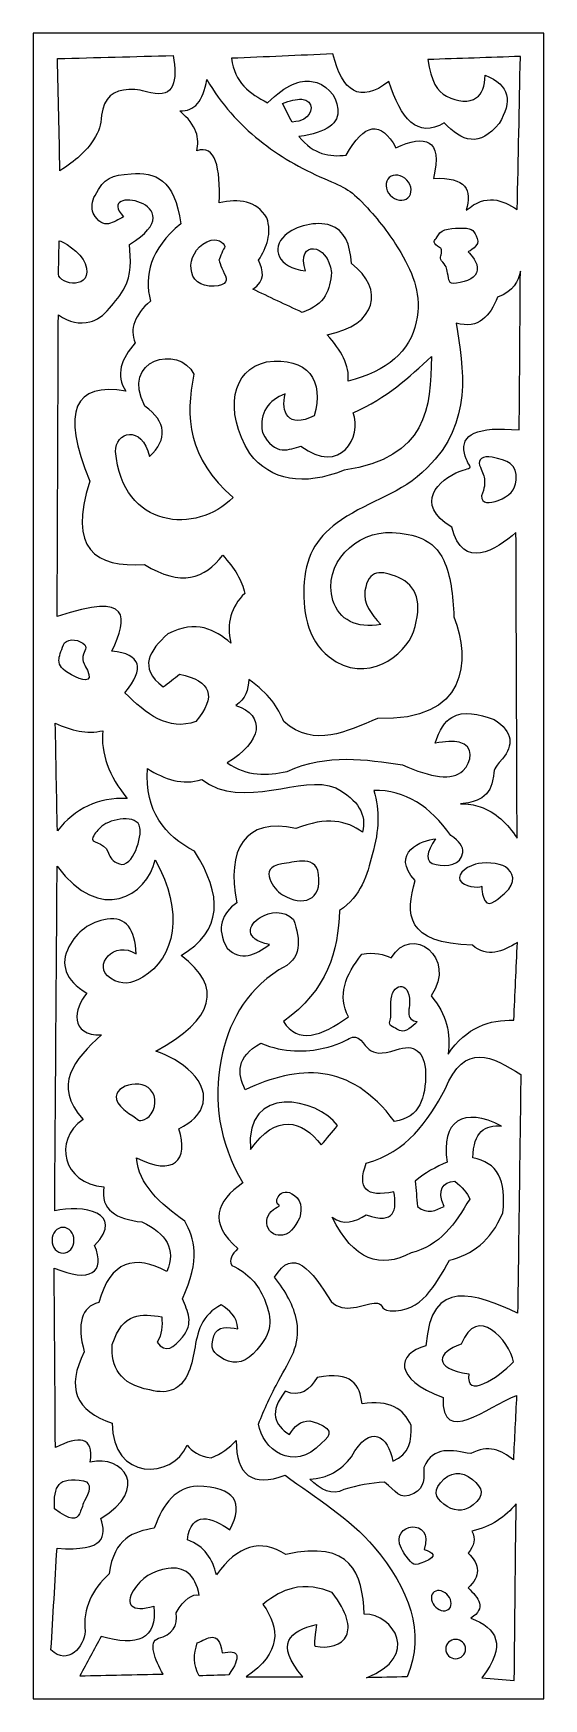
# Model space of a CAD drawing. Header units: centimetres. Extents: x -1.31 to 1.31, y -4.26 to 4.26.
import ezdxf

# ---------------------------------------------------------------- set-up
doc = ezdxf.new("R2010")
doc.units = ezdxf.units.CM
doc.header["$MEASUREMENT"] = 0
doc.layers.add('Layer 1', color=7, linetype='Continuous')

msp = doc.modelspace()

# ---------------------------------------------------------------- linework, layer by layer
at = {"layer": 'Layer 1', "color": 114}
for points, knots in [([(1.30573, -4.26053), (1.30573, -4.26053), (-1.30573, -4.26053), (-1.30573, -4.26053), (-1.30573, -4.26053), (-1.30573, -4.26053), (-1.30573, 4.26053), (-1.30573, 4.26053), (-1.30573, 4.26053), (-1.30573, 4.26053), (1.30573, 4.26053), (1.30573, 4.26053), (1.30573, 4.26053), (1.30573, 4.26053), (1.30573, -4.26053), (1.30573, -4.26053)], [0, 0, 0, 0, 0.2, 0.2, 0.2, 0.2, 0.4, 0.4, 0.4, 0.4, 0.6, 0.6, 0.6, 0.6, 1, 1, 1, 1]), ([(-0.59039, 4.14686), (-0.7876, 4.14159), (-0.98483, 4.13631), (-1.18208, 4.13101), (-1.18208, 4.13101), (-1.1778, 3.9398), (-1.17353, 3.74857), (-1.16928, 3.55733), (-1.16928, 3.55733), (-1.0907, 3.60829), (-1.03412, 3.65765), (-0.99699, 3.71576), (-0.99699, 3.71576), (-0.96785, 3.76136), (-0.96195, 3.79068), (-0.95636, 3.84089), (-0.95636, 3.84089), (-0.94611, 3.93282), (-0.89403, 3.96949), (-0.81715, 3.97335), (-0.81715, 3.97335), (-0.77279, 3.97555), (-0.74562, 3.96589), (-0.70482, 3.95618), (-0.70482, 3.95618), (-0.58049, 3.92659), (-0.56856, 4.0185), (-0.59039, 4.14686)], [0, 0, 0, 0, 0.125, 0.125, 0.125, 0.125, 0.25, 0.25, 0.25, 0.25, 0.375, 0.375, 0.375, 0.375, 0.5, 0.5, 0.5, 0.5, 0.625, 0.625, 0.625, 0.625, 0.75, 0.75, 0.75, 0.75, 1, 1, 1, 1]), ([(1.1704, 3.35833), (1.09319, 3.40866), (1.01277, 3.44185), (0.90967, 3.35513), (0.90967, 3.35513), (0.94031, 3.45804), (0.9092, 3.52627), (0.74229, 3.51827), (0.74229, 3.51827), (0.78903, 3.72409), (0.69996, 3.74222), (0.54914, 3.67503), (0.54914, 3.67503), (0.47298, 3.81578), (0.38824, 3.80296), (0.29485, 3.63665), (0.29485, 3.63665), (0.21102, 3.62856), (0.1287, 3.63809), (0.05344, 3.73262), (0.05344, 3.73262), (0.20017, 3.75272), (0.26001, 3.80163), (0.25267, 3.87277), (0.25267, 3.87277), (0.24506, 3.94664), (0.19268, 4.0029), (0.11774, 4.01464), (0.11774, 4.01464), (0.06092, 4.02354), (-0.00929, 3.99924), (-0.10751, 3.90538), (-0.10751, 3.90538), (-0.19776, 3.95214), (-0.27829, 4.00858), (-0.291, 4.13251), (-0.291, 4.13251), (-0.11823, 4.13997), (0.05452, 4.14744), (0.22726, 4.15491), (0.22726, 4.15491), (0.27447, 3.96402), (0.36355, 3.89789), (0.51374, 4.01414), (0.51374, 4.01414), (0.57439, 3.82427), (0.65917, 3.71977), (0.797, 3.80301), (0.797, 3.80301), (0.88663, 3.70486), (0.97892, 3.67604), (1.07706, 3.79981), (1.07706, 3.79981), (1.146, 3.9099), (1.13475, 3.99575), (1.00623, 4.04614), (1.00623, 4.04614), (1.00529, 3.98777), (0.9885, 3.95109), (0.96237, 3.93138), (0.96237, 3.93138), (0.92419, 3.90261), (0.86605, 3.91005), (0.80831, 3.93893), (0.80831, 3.93893), (0.7631, 3.96153), (0.72781, 4.01466), (0.71332, 4.12611), (0.71332, 4.12611), (0.87106, 4.13144), (1.02878, 4.13677), (1.1865, 4.14211), (1.1865, 4.14211), (1.18112, 3.88084), (1.17576, 3.61957), (1.1704, 3.35833)], [0, 0, 0, 0, 0.05, 0.05, 0.05, 0.05, 0.1, 0.1, 0.1, 0.1, 0.15, 0.15, 0.15, 0.15, 0.2, 0.2, 0.2, 0.2, 0.25, 0.25, 0.25, 0.25, 0.3, 0.3, 0.3, 0.3, 0.35, 0.35, 0.35, 0.35, 0.4, 0.4, 0.4, 0.4, 0.45, 0.45, 0.45, 0.45, 0.5, 0.5, 0.5, 0.5, 0.55, 0.55, 0.55, 0.55, 0.6, 0.6, 0.6, 0.6, 0.65, 0.65, 0.65, 0.65, 0.7, 0.7, 0.7, 0.7, 0.75, 0.75, 0.75, 0.75, 0.8, 0.8, 0.8, 0.8, 0.85, 0.85, 0.85, 0.85, 0.9, 0.9, 0.9, 0.9, 1, 1, 1, 1]), ([(-0.41836, 4.02431), (-0.43547, 3.91405), (-0.48111, 3.86033), (-0.55532, 3.86314), (-0.55532, 3.86314), (-0.46897, 3.78894), (-0.45327, 3.7225), (-0.46972, 3.65955), (-0.46972, 3.65955), (-0.37339, 3.69142), (-0.34774, 3.57548), (-0.35417, 3.39235), (-0.35417, 3.39235), (-0.25289, 3.41642), (-0.16588, 3.40514), (-0.11022, 3.31601), (-0.11022, 3.31601), (-0.08599, 3.23758), (-0.10881, 3.16689), (-0.15301, 3.0997), (-0.15301, 3.0997), (-0.12865, 3.04597), (-0.11573, 2.99365), (-0.18297, 2.95125), (-0.18297, 2.95125), (-0.09881, 2.91167), (-0.01464, 2.87209), (0.06954, 2.8325), (0.06954, 2.8325), (0.19106, 2.872), (0.21235, 2.95121), (0.21933, 3.03608), (0.21933, 3.03608), (0.20388, 3.18996), (0.0365, 3.20586), (0.08666, 3.04456), (0.08666, 3.04456), (-0.05716, 3.06265), (-0.0897, 3.15968), (-0.01866, 3.22593), (-0.01866, 3.22593), (0.03542, 3.27633), (0.14355, 3.30089), (0.21411, 3.27796), (0.21411, 3.27796), (0.28668, 3.25433), (0.31616, 3.18189), (0.32205, 3.08273), (0.32205, 3.08273), (0.49293, 2.95197), (0.45355, 2.76825), (0.19793, 2.71798), (0.19793, 2.71798), (0.26854, 2.63882), (0.31417, 2.55966), (0.30493, 2.48047), (0.30493, 2.48047), (0.50576, 2.53181), (0.62202, 2.63282), (0.65366, 2.78353), (0.65366, 2.78353), (0.6824, 2.92037), (0.64242, 3.02149), (0.57422, 3.13859), (0.57422, 3.13859), (0.52921, 3.2159), (0.47223, 3.29203), (0.40428, 3.36706), (0.40428, 3.36706), (0.32212, 3.45781), (0.29108, 3.46987), (0.1825, 3.51697), (0.1825, 3.51697), (0.06266, 3.56897), (-0.04905, 3.63276), (-0.14903, 3.71339), (-0.14903, 3.71339), (-0.25269, 3.79699), (-0.3438, 3.89875), (-0.41836, 4.02431)], [0, 0, 0, 0, 0.047619, 0.047619, 0.047619, 0.047619, 0.0952381, 0.0952381, 0.0952381, 0.0952381, 0.1428571, 0.1428571, 0.1428571, 0.1428571, 0.1904762, 0.1904762, 0.1904762, 0.1904762, 0.2380952, 0.2380952, 0.2380952, 0.2380952, 0.2857143, 0.2857143, 0.2857143, 0.2857143, 0.3333333, 0.3333333, 0.3333333, 0.3333333, 0.3809524, 0.3809524, 0.3809524, 0.3809524, 0.4285714, 0.4285714, 0.4285714, 0.4285714, 0.4761905, 0.4761905, 0.4761905, 0.4761905, 0.5238095, 0.5238095, 0.5238095, 0.5238095, 0.5714286, 0.5714286, 0.5714286, 0.5714286, 0.6190476, 0.6190476, 0.6190476, 0.6190476, 0.6666667, 0.6666667, 0.6666667, 0.6666667, 0.7142857, 0.7142857, 0.7142857, 0.7142857, 0.7619048, 0.7619048, 0.7619048, 0.7619048, 0.8095238, 0.8095238, 0.8095238, 0.8095238, 0.8571429, 0.8571429, 0.8571429, 0.8571429, 0.9047619, 0.9047619, 0.9047619, 0.9047619, 1, 1, 1, 1]), ([(0.01802, 3.80621), (0.04491, 3.8085), (0.06442, 3.81374), (0.07856, 3.82111), (0.07856, 3.82111), (0.12551, 3.8456), (0.13285, 3.91823), (0.06759, 3.92282), (0.06759, 3.92282), (0.04051, 3.92472), (0.00597, 3.91481), (-0.03026, 3.90218), (-0.03026, 3.90218), (-0.01416, 3.87018), (0.00194, 3.83819), (0.01802, 3.80621)], [0, 0, 0, 0, 0.2, 0.2, 0.2, 0.2, 0.4, 0.4, 0.4, 0.4, 0.6, 0.6, 0.6, 0.6, 1, 1, 1, 1]), ([(-1.17763, 2.81935), (-1.1796, 2.30517), (-1.1816, 1.79097), (-1.18359, 1.27676), (-1.18359, 1.27676), (-0.8008, 1.4056), (-0.82313, 1.27133), (-0.90328, 1.09946), (-0.90328, 1.09946), (-0.7542, 1.08372), (-0.73235, 1.01279), (-0.83768, 0.88669), (-0.83768, 0.88669), (-0.7284, 0.77813), (-0.61514, 0.68932), (-0.47388, 0.73893), (-0.47388, 0.73893), (-0.36654, 0.86701), (-0.39438, 0.94778), (-0.55737, 0.98125), (-0.55737, 0.98125), (-0.58522, 0.95958), (-0.61304, 0.93792), (-0.64087, 0.91624), (-0.64087, 0.91624), (-0.77265, 1.01676), (-0.70881, 1.10344), (-0.61701, 1.18811), (-0.61701, 1.18811), (-0.46978, 1.26138), (-0.37839, 1.21002), (-0.29496, 1.14083), (-0.29496, 1.14083), (-0.31883, 1.24132), (-0.29499, 1.32605), (-0.22339, 1.39497), (-0.22339, 1.39497), (-0.23733, 1.46), (-0.27511, 1.52503), (-0.33671, 1.59001), (-0.33671, 1.59001), (-0.42816, 1.47082), (-0.54946, 1.42553), (-0.73629, 1.54273), (-0.73629, 1.54273), (-0.98982, 1.52596), (-1.129, 1.6225), (-1.0166, 1.96827), (-1.0166, 1.96827), (-1.1682, 2.33325), (-1.09367, 2.47413), (-0.83172, 2.42927), (-0.83172, 2.42927), (-0.88742, 2.51204), (-0.85562, 2.59479), (-0.784, 2.6775), (-0.784, 2.6775), (-0.81384, 2.74847), (-0.78801, 2.81935), (-0.70647, 2.89027), (-0.70647, 2.89027), (-0.73833, 3.02227), (-0.71051, 3.15424), (-0.55141, 3.28626), (-0.55141, 3.28626), (-0.58123, 3.51448), (-0.68401, 3.55292), (-0.8057, 3.54225), (-0.8057, 3.54225), (-0.90554, 3.53351), (-0.94327, 3.52346), (-0.9899, 3.43103), (-0.9899, 3.43103), (-1.0053, 3.40051), (-1.01074, 3.36996), (-0.99871, 3.33945), (-0.99871, 3.33945), (-0.94706, 3.24524), (-0.89536, 3.29817), (-0.84364, 3.32172), (-0.84364, 3.32172), (-0.92351, 3.40544), (-0.82832, 3.42352), (-0.75703, 3.39393), (-0.75703, 3.39393), (-0.68574, 3.36431), (-0.63834, 3.28699), (-0.81382, 3.17987), (-0.81382, 3.17987), (-0.80596, 3.1014), (-0.80452, 3.0248), (-0.83851, 2.9586), (-0.83851, 2.9586), (-0.85604, 2.92443), (-0.89003, 2.88489), (-0.91504, 2.8545), (-0.91504, 2.8545), (-0.94767, 2.81489), (-0.98153, 2.79339), (-1.01637, 2.7841), (-1.01637, 2.7841), (-1.06839, 2.77024), (-1.12189, 2.78244), (-1.17763, 2.81935)], [0, 0, 0, 0, 0.037037, 0.037037, 0.037037, 0.037037, 0.0740741, 0.0740741, 0.0740741, 0.0740741, 0.1111111, 0.1111111, 0.1111111, 0.1111111, 0.1481481, 0.1481481, 0.1481481, 0.1481481, 0.1851852, 0.1851852, 0.1851852, 0.1851852, 0.2222222, 0.2222222, 0.2222222, 0.2222222, 0.2592593, 0.2592593, 0.2592593, 0.2592593, 0.2962963, 0.2962963, 0.2962963, 0.2962963, 0.3333333, 0.3333333, 0.3333333, 0.3333333, 0.3703704, 0.3703704, 0.3703704, 0.3703704, 0.4074074, 0.4074074, 0.4074074, 0.4074074, 0.4444444, 0.4444444, 0.4444444, 0.4444444, 0.4814815, 0.4814815, 0.4814815, 0.4814815, 0.5185185, 0.5185185, 0.5185185, 0.5185185, 0.5555556, 0.5555556, 0.5555556, 0.5555556, 0.5925926, 0.5925926, 0.5925926, 0.5925926, 0.6296296, 0.6296296, 0.6296296, 0.6296296, 0.6666667, 0.6666667, 0.6666667, 0.6666667, 0.7037037, 0.7037037, 0.7037037, 0.7037037, 0.7407407, 0.7407407, 0.7407407, 0.7407407, 0.7777778, 0.7777778, 0.7777778, 0.7777778, 0.8148148, 0.8148148, 0.8148148, 0.8148148, 0.8518519, 0.8518519, 0.8518519, 0.8518519, 0.8888889, 0.8888889, 0.8888889, 0.8888889, 0.9259259, 0.9259259, 0.9259259, 0.9259259, 1, 1, 1, 1]), ([(0.61131, 3.41896), (0.58798, 3.39772), (0.54741, 3.40363), (0.52097, 3.43215), (0.52097, 3.43215), (0.49457, 3.46064), (0.49207, 3.5012), (0.5154, 3.52245), (0.5154, 3.52245), (0.53874, 3.54369), (0.57932, 3.53778), (0.60574, 3.50928), (0.60574, 3.50928), (0.63216, 3.48079), (0.63466, 3.44021), (0.61131, 3.41896)], [0, 0, 0, 0, 0.2, 0.2, 0.2, 0.2, 0.4, 0.4, 0.4, 0.4, 0.6, 0.6, 0.6, 0.6, 1, 1, 1, 1]), ([(0.91886, 3.14182), (0.91886, 3.14182), (0.98462, 3.17441), (0.96612, 3.21106), (0.96612, 3.21106), (0.94763, 3.24772), (0.94557, 3.26401), (0.8942, 3.26401), (0.8942, 3.26401), (0.84283, 3.26401), (0.78118, 3.26197), (0.76679, 3.22939), (0.76679, 3.22939), (0.75241, 3.19681), (0.73392, 3.20088), (0.75447, 3.17848), (0.75447, 3.17848), (0.77501, 3.15608), (0.78323, 3.17033), (0.78323, 3.14386), (0.78323, 3.14386), (0.78323, 3.11738), (0.76679, 3.11331), (0.7894, 3.08887), (0.7894, 3.08887), (0.812, 3.06444), (0.80995, 3.05629), (0.81611, 3.02167), (0.81611, 3.02167), (0.82228, 2.98705), (0.82022, 2.9728), (0.87776, 2.98502), (0.87776, 2.98502), (0.9353, 2.99723), (0.97023, 3.02167), (0.96612, 3.0624), (0.96612, 3.0624), (0.96201, 3.10313), (0.91886, 3.14182), (0.91886, 3.14182)], [0, 0, 0, 0, 0.0909091, 0.0909091, 0.0909091, 0.0909091, 0.1818182, 0.1818182, 0.1818182, 0.1818182, 0.2727273, 0.2727273, 0.2727273, 0.2727273, 0.3636364, 0.3636364, 0.3636364, 0.3636364, 0.4545455, 0.4545455, 0.4545455, 0.4545455, 0.5454545, 0.5454545, 0.5454545, 0.5454545, 0.6363636, 0.6363636, 0.6363636, 0.6363636, 0.7272727, 0.7272727, 0.7272727, 0.7272727, 0.8181818, 0.8181818, 0.8181818, 0.8181818, 1, 1, 1, 1]), ([(-1.17373, 3.19877), (-1.17373, 3.19877), (-1.17651, 3.02789), (-1.17651, 3.02789), (-1.17651, 3.02789), (-1.17738, 2.97392), (-0.99073, 2.94285), (-1.04024, 3.08301), (-1.04024, 3.08301), (-1.05971, 3.13813), (-1.16261, 3.20428), (-1.17373, 3.19877)], [0, 0, 0, 0, 0.25, 0.25, 0.25, 0.25, 0.5, 0.5, 0.5, 0.5, 1, 1, 1, 1]), ([(-0.35608, 3.09955), (-0.35608, 3.09955), (-0.3394, 3.1464), (-0.32827, 3.16294), (-0.32827, 3.16294), (-0.31715, 3.17947), (-0.35608, 3.21255), (-0.39502, 3.20152), (-0.39502, 3.20152), (-0.52415, 3.16496), (-0.53956, 2.97704), (-0.40614, 2.96725), (-0.40614, 2.96725), (-0.33105, 2.96174), (-0.30602, 2.9893), (-0.32271, 3.01962), (-0.32271, 3.01962), (-0.3394, 3.04994), (-0.35608, 3.09955), (-0.35608, 3.09955)], [0, 0, 0, 0, 0.1666667, 0.1666667, 0.1666667, 0.1666667, 0.3333333, 0.3333333, 0.3333333, 0.3333333, 0.5, 0.5, 0.5, 0.5, 0.6666667, 0.6666667, 0.6666667, 0.6666667, 1, 1, 1, 1]), ([(1.16956, 0.14156), (1.11994, 0.21733), (1.06008, 0.27594), (0.98128, 0.30264), (0.98128, 0.30264), (0.95044, 0.31308), (0.9167, 0.31866), (0.87952, 0.31844), (0.87952, 0.31844), (0.91903, 0.32077), (0.95089, 0.32864), (0.97581, 0.3415), (0.97581, 0.3415), (1.01467, 0.36158), (1.03669, 0.39384), (1.04458, 0.4362), (1.04458, 0.4362), (1.05849, 0.5108), (1.04369, 0.48698), (1.09441, 0.54879), (1.09441, 0.54879), (1.15099, 0.61771), (1.15178, 0.68506), (1.05243, 0.74959), (1.05243, 0.74959), (0.97189, 0.77862), (0.89507, 0.79632), (0.83584, 0.76023), (0.83584, 0.76023), (0.80031, 0.73858), (0.77109, 0.69754), (0.75124, 0.62798), (0.75124, 0.62798), (0.80182, 0.63751), (0.84312, 0.63974), (0.87322, 0.63325), (0.87322, 0.63325), (0.95177, 0.61631), (0.93871, 0.53017), (0.89264, 0.48716), (0.89264, 0.48716), (0.83762, 0.43575), (0.73021, 0.45161), (0.58391, 0.51743), (0.58391, 0.51743), (0.39298, 0.54502), (0.20286, 0.57735), (-0.00733, 0.48427), (-0.00733, 0.48427), (-0.10949, 0.46084), (-0.21173, 0.45801), (-0.3141, 0.52849), (-0.3141, 0.52849), (-0.13378, 0.63506), (-0.11494, 0.77173), (-0.26948, 0.82144), (-0.26948, 0.82144), (-0.218, 0.85326), (-0.20734, 0.90243), (-0.20255, 0.9541), (-0.20255, 0.9541), (-0.10025, 0.88222), (-0.0533, 0.81036), (-0.02406, 0.73853), (-0.02406, 0.73853), (0.13587, 0.60146), (0.29575, 0.68937), (0.45562, 0.75511), (0.45562, 0.75511), (0.91574, 0.73888), (0.93315, 1.0526), (0.84606, 1.2747), (0.84606, 1.2747), (0.84198, 1.38707), (0.82895, 1.48848), (0.79422, 1.56323), (0.79422, 1.56323), (0.74232, 1.67497), (0.64325, 1.6993), (0.52997, 1.70589), (0.52997, 1.70589), (0.34643, 1.71657), (0.17054, 1.54309), (0.22744, 1.3586), (0.22744, 1.3586), (0.25773, 1.26041), (0.34859, 1.21269), (0.47235, 1.236), (0.47235, 1.236), (0.42226, 1.28877), (0.38192, 1.34337), (0.39136, 1.4074), (0.39136, 1.4074), (0.40798, 1.52023), (0.47357, 1.51438), (0.56317, 1.47563), (0.56317, 1.47563), (0.65626, 1.43533), (0.68797, 1.34735), (0.63968, 1.19731), (0.63968, 1.19731), (0.59803, 1.08056), (0.40051, 0.92077), (0.20819, 1.06945), (0.20819, 1.06945), (0.09294, 1.1585), (0.06912, 1.31561), (0.08032, 1.45467), (0.08032, 1.45467), (0.09194, 1.5988), (0.15235, 1.69065), (0.27049, 1.77079), (0.27049, 1.77079), (0.42076, 1.87271), (0.57536, 1.9025), (0.71025, 2.03651), (0.71025, 2.03651), (0.94602, 2.2707), (0.89542, 2.54588), (0.85721, 2.77817), (0.85721, 2.77817), (0.97556, 2.74487), (1.03086, 2.81403), (1.06916, 2.91083), (1.06916, 2.91083), (1.15382, 2.94145), (1.17461, 2.9911), (1.1863, 3.04349), (1.1863, 3.04349), (1.18443, 2.77263), (1.18257, 2.50178), (1.18072, 2.23095), (1.18072, 2.23095), (0.96183, 2.25139), (0.87985, 2.20658), (0.90027, 2.11285), (0.90027, 2.11285), (0.92064, 2.01945), (0.96646, 2.0515), (0.87781, 2.01939), (0.87781, 2.01939), (0.76715, 1.97929), (0.63871, 1.85084), (0.8349, 1.73348), (0.8349, 1.73348), (0.8933, 1.50803), (1.06047, 1.61843), (1.16398, 1.70584), (1.16398, 1.70584), (1.16585, 1.1844), (1.16771, 0.66298), (1.16956, 0.14156)], [0, 0, 0, 0, 0.025641, 0.025641, 0.025641, 0.025641, 0.0512821, 0.0512821, 0.0512821, 0.0512821, 0.0769231, 0.0769231, 0.0769231, 0.0769231, 0.1025641, 0.1025641, 0.1025641, 0.1025641, 0.1282051, 0.1282051, 0.1282051, 0.1282051, 0.1538462, 0.1538462, 0.1538462, 0.1538462, 0.1794872, 0.1794872, 0.1794872, 0.1794872, 0.2051282, 0.2051282, 0.2051282, 0.2051282, 0.2307692, 0.2307692, 0.2307692, 0.2307692, 0.2564103, 0.2564103, 0.2564103, 0.2564103, 0.2820513, 0.2820513, 0.2820513, 0.2820513, 0.3076923, 0.3076923, 0.3076923, 0.3076923, 0.3333333, 0.3333333, 0.3333333, 0.3333333, 0.3589744, 0.3589744, 0.3589744, 0.3589744, 0.3846154, 0.3846154, 0.3846154, 0.3846154, 0.4102564, 0.4102564, 0.4102564, 0.4102564, 0.4358974, 0.4358974, 0.4358974, 0.4358974, 0.4615385, 0.4615385, 0.4615385, 0.4615385, 0.4871795, 0.4871795, 0.4871795, 0.4871795, 0.5128205, 0.5128205, 0.5128205, 0.5128205, 0.5384615, 0.5384615, 0.5384615, 0.5384615, 0.5641026, 0.5641026, 0.5641026, 0.5641026, 0.5897436, 0.5897436, 0.5897436, 0.5897436, 0.6153846, 0.6153846, 0.6153846, 0.6153846, 0.6410256, 0.6410256, 0.6410256, 0.6410256, 0.6666667, 0.6666667, 0.6666667, 0.6666667, 0.6923077, 0.6923077, 0.6923077, 0.6923077, 0.7179487, 0.7179487, 0.7179487, 0.7179487, 0.7435897, 0.7435897, 0.7435897, 0.7435897, 0.7692308, 0.7692308, 0.7692308, 0.7692308, 0.7948718, 0.7948718, 0.7948718, 0.7948718, 0.8205128, 0.8205128, 0.8205128, 0.8205128, 0.8461538, 0.8461538, 0.8461538, 0.8461538, 0.8717949, 0.8717949, 0.8717949, 0.8717949, 0.8974359, 0.8974359, 0.8974359, 0.8974359, 0.9230769, 0.9230769, 0.9230769, 0.9230769, 0.9487179, 0.9487179, 0.9487179, 0.9487179, 1, 1, 1, 1]), ([(-0.28336, 1.88531), (-0.51439, 2.08509), (-0.52938, 2.29874), (-0.48386, 2.51631), (-0.48386, 2.51631), (-0.55927, 2.66966), (-0.86503, 2.59322), (-0.73448, 2.35358), (-0.73448, 2.35358), (-0.62418, 2.27165), (-0.61636, 2.18529), (-0.71109, 2.09453), (-0.71109, 2.09453), (-0.75052, 2.2647), (-0.88802, 2.21837), (-0.88487, 2.12111), (-0.88487, 2.12111), (-0.84992, 1.72195), (-0.47031, 1.69584), (-0.28336, 1.88531)], [0, 0, 0, 0, 0.1666667, 0.1666667, 0.1666667, 0.1666667, 0.3333333, 0.3333333, 0.3333333, 0.3333333, 0.5, 0.5, 0.5, 0.5, 0.6666667, 0.6666667, 0.6666667, 0.6666667, 1, 1, 1, 1]), ([(0.73164, 2.60613), (0.61663, 2.50143), (0.50537, 2.39497), (0.33147, 2.31942), (0.33147, 2.31942), (0.3783, 2.19708), (0.26649, 1.99573), (0.06379, 2.14793), (0.06379, 2.14793), (0.00634, 2.13334), (-0.06941, 2.09059), (-0.13359, 2.2176), (-0.13359, 2.2176), (-0.15002, 2.32279), (-0.1018, 2.3822), (-0.01733, 2.41588), (-0.01733, 2.41588), (-0.03873, 2.32354), (-0.00455, 2.23669), (0.13139, 2.30334), (0.13139, 2.30334), (0.18525, 2.48209), (0.09735, 2.60837), (-0.11196, 2.57934), (-0.11196, 2.57934), (-0.29023, 2.53934), (-0.3326, 2.33234), (-0.19849, 2.11042), (-0.19849, 2.11042), (-0.08763, 1.9711), (0.07372, 1.94253), (0.28551, 2.02467), (0.28551, 2.02467), (0.71134, 2.0907), (0.72811, 2.34537), (0.73164, 2.60613)], [0, 0, 0, 0, 0.1, 0.1, 0.1, 0.1, 0.2, 0.2, 0.2, 0.2, 0.3, 0.3, 0.3, 0.3, 0.4, 0.4, 0.4, 0.4, 0.5, 0.5, 0.5, 0.5, 0.6, 0.6, 0.6, 0.6, 0.7, 0.7, 0.7, 0.7, 0.8, 0.8, 0.8, 0.8, 1, 1, 1, 1]), ([(0.97804, 2.05058), (0.96699, 2.07784), (0.99431, 2.10143), (1.04152, 2.09166), (1.04152, 2.09166), (1.11935, 2.07555), (1.17109, 2.05897), (1.16485, 1.9737), (1.16485, 1.9737), (1.16122, 1.92431), (1.13026, 1.89162), (1.07303, 1.87003), (1.07303, 1.87003), (1.02975, 1.85372), (0.9851, 1.85243), (0.98834, 1.89454), (0.98834, 1.89454), (1.00266, 1.9331), (1.00577, 1.95805), (1.00246, 1.98041), (1.00246, 1.98041), (0.99916, 2.00275), (0.98942, 2.02248), (0.97804, 2.05058)], [0, 0, 0, 0, 0.1428571, 0.1428571, 0.1428571, 0.1428571, 0.2857143, 0.2857143, 0.2857143, 0.2857143, 0.4285714, 0.4285714, 0.4285714, 0.4285714, 0.5714286, 0.5714286, 0.5714286, 0.5714286, 0.7142857, 0.7142857, 0.7142857, 0.7142857, 1, 1, 1, 1]), ([(-1.05155, 1.13968), (-1.08673, 1.16485), (-1.14019, 1.16207), (-1.15145, 1.13129), (-1.15145, 1.13129), (-1.16389, 1.09731), (-1.17426, 1.07314), (-1.17464, 1.05253), (-1.17464, 1.05253), (-1.17514, 1.02601), (-1.15916, 1.00537), (-1.10986, 0.97732), (-1.10986, 0.97732), (-1.05805, 0.94783), (-0.99662, 0.93235), (-1.02904, 1.00123), (-1.02904, 1.00123), (-1.03562, 1.01302), (-1.04127, 1.02469), (-1.04591, 1.03516), (-1.04591, 1.03516), (-1.05249, 1.05003), (-1.05354, 1.06216), (-1.05206, 1.07243), (-1.05206, 1.07243), (-1.04762, 1.10322), (-1.02037, 1.11737), (-1.05155, 1.13968)], [0, 0, 0, 0, 0.125, 0.125, 0.125, 0.125, 0.25, 0.25, 0.25, 0.25, 0.375, 0.375, 0.375, 0.375, 0.5, 0.5, 0.5, 0.5, 0.625, 0.625, 0.625, 0.625, 0.75, 0.75, 0.75, 0.75, 1, 1, 1, 1]), ([(-0.82567, 0.34558), (-0.91963, 0.4611), (-0.96127, 0.57663), (-0.95059, 0.6922), (-0.95059, 0.6922), (-1.03146, 0.67329), (-1.11236, 0.69333), (-1.19329, 0.73111), (-1.19329, 0.73111), (-1.18971, 0.54717), (-1.18614, 0.36324), (-1.18259, 0.17934), (-1.18259, 0.17934), (-1.09215, 0.29609), (-0.97317, 0.3515), (-0.82567, 0.34558)], [0, 0, 0, 0, 0.2, 0.2, 0.2, 0.2, 0.4, 0.4, 0.4, 0.4, 0.6, 0.6, 0.6, 0.6, 1, 1, 1, 1]), ([(0.37782, 0.1735), (0.40239, 0.262), (0.35709, 0.33754), (0.24186, 0.40011), (0.24186, 0.40011), (0.07131, 0.47338), (-0.23381, 0.27987), (-0.44415, 0.44299), (-0.44415, 0.44299), (-0.542, 0.40987), (-0.63308, 0.44449), (-0.72226, 0.49811), (-0.72226, 0.49811), (-0.73527, 0.27928), (-0.63418, 0.15576), (-0.48123, 0.07551), (-0.48123, 0.07551), (-0.33612, -0.14848), (-0.33641, -0.33225), (-0.54922, -0.45733), (-0.54922, -0.45733), (-0.33445, -0.62063), (-0.37771, -0.78396), (-0.679, -0.9473), (-0.679, -0.9473), (-0.55564, -0.98673), (-0.39109, -1.10463), (-0.44451, -1.23754), (-0.44451, -1.23754), (-0.45798, -1.27107), (-0.4908, -1.30765), (-0.56158, -1.34541), (-0.56158, -1.34541), (-0.50785, -1.50419), (-0.58885, -1.59093), (-0.77789, -1.4924), (-0.77789, -1.4924), (-0.76777, -1.63049), (-0.65644, -1.72673), (-0.53068, -1.817), (-0.53068, -1.817), (-0.48055, -1.90657), (-0.44851, -2.01051), (-0.54304, -2.2151), (-0.54304, -2.2151), (-0.51546, -2.27741), (-0.48238, -2.33905), (-0.54304, -2.41109), (-0.54304, -2.41109), (-0.58628, -2.46235), (-0.62953, -2.49926), (-0.67282, -2.43559), (-0.67282, -2.43559), (-0.64648, -2.39869), (-0.64547, -2.35341), (-0.6481, -2.30697), (-0.6481, -2.30697), (-0.74921, -2.29097), (-0.84882, -2.28073), (-0.90149, -2.44784), (-0.90149, -2.44784), (-0.90905, -2.563), (-0.86558, -2.6513), (-0.7099, -2.68058), (-0.7099, -2.68058), (-0.6053, -2.7083), (-0.55206, -2.67042), (-0.51912, -2.60661), (-0.51912, -2.60661), (-0.47528, -2.52172), (-0.48534, -2.42881), (-0.44659, -2.34851), (-0.44659, -2.34851), (-0.42496, -2.30368), (-0.39119, -2.2694), (-0.34527, -2.24573), (-0.34527, -2.24573), (-0.30196, -2.27217), (-0.26346, -2.30344), (-0.25874, -2.36822), (-0.25874, -2.36822), (-0.31117, -2.35853), (-0.36222, -2.35136), (-0.38127, -2.40388), (-0.38127, -2.40388), (-0.40433, -2.46758), (-0.386, -2.49483), (-0.3285, -2.52423), (-0.3285, -2.52423), (-0.26991, -2.55416), (-0.21429, -2.53799), (-0.16171, -2.47568), (-0.16171, -2.47568), (-0.08375, -2.38333), (-0.07857, -2.32878), (-0.12349, -2.21665), (-0.12349, -2.21665), (-0.15295, -2.14311), (-0.20453, -2.0831), (-0.28964, -2.04361), (-0.28964, -2.04361), (-0.30633, -2.01501), (-0.29002, -1.98642), (-0.25874, -1.95787), (-0.25874, -1.95787), (-0.41254, -1.82408), (-0.36829, -1.71657), (-0.23402, -1.62101), (-0.23402, -1.62101), (-0.3578, -1.41072), (-0.38468, -1.20044), (-0.34527, -0.99018), (-0.34527, -0.99018), (-0.30829, -0.80815), (-0.22707, -0.6468), (-0.04861, -0.53083), (-0.04861, -0.53083), (0.07535, -0.47611), (0.06039, -0.37794), (0.02555, -0.27359), (0.02555, -0.27359), (-0.02205, -0.22408), (-0.09566, -0.23293), (-0.14449, -0.26266), (-0.14449, -0.26266), (-0.20797, -0.30131), (-0.22962, -0.37528), (-0.09806, -0.40221), (-0.09806, -0.40221), (-0.17015, -0.4549), (-0.24223, -0.49206), (-0.31437, -0.42059), (-0.31437, -0.42059), (-0.37278, -0.31515), (-0.33964, -0.24374), (-0.26492, -0.18785), (-0.26492, -0.18785), (-0.31772, 0.08274), (-0.22574, 0.25038), (0.03791, 0.19188), (0.03791, 0.19188), (0.19548, 0.2539), (0.29895, 0.23264), (0.37782, 0.1735)], [0, 0, 0, 0, 0.027027, 0.027027, 0.027027, 0.027027, 0.0540541, 0.0540541, 0.0540541, 0.0540541, 0.0810811, 0.0810811, 0.0810811, 0.0810811, 0.1081081, 0.1081081, 0.1081081, 0.1081081, 0.1351351, 0.1351351, 0.1351351, 0.1351351, 0.1621622, 0.1621622, 0.1621622, 0.1621622, 0.1891892, 0.1891892, 0.1891892, 0.1891892, 0.2162162, 0.2162162, 0.2162162, 0.2162162, 0.2432432, 0.2432432, 0.2432432, 0.2432432, 0.2702703, 0.2702703, 0.2702703, 0.2702703, 0.2972973, 0.2972973, 0.2972973, 0.2972973, 0.3243243, 0.3243243, 0.3243243, 0.3243243, 0.3513514, 0.3513514, 0.3513514, 0.3513514, 0.3783784, 0.3783784, 0.3783784, 0.3783784, 0.4054054, 0.4054054, 0.4054054, 0.4054054, 0.4324324, 0.4324324, 0.4324324, 0.4324324, 0.4594595, 0.4594595, 0.4594595, 0.4594595, 0.4864865, 0.4864865, 0.4864865, 0.4864865, 0.5135135, 0.5135135, 0.5135135, 0.5135135, 0.5405405, 0.5405405, 0.5405405, 0.5405405, 0.5675676, 0.5675676, 0.5675676, 0.5675676, 0.5945946, 0.5945946, 0.5945946, 0.5945946, 0.6216216, 0.6216216, 0.6216216, 0.6216216, 0.6486486, 0.6486486, 0.6486486, 0.6486486, 0.6756757, 0.6756757, 0.6756757, 0.6756757, 0.7027027, 0.7027027, 0.7027027, 0.7027027, 0.7297297, 0.7297297, 0.7297297, 0.7297297, 0.7567568, 0.7567568, 0.7567568, 0.7567568, 0.7837838, 0.7837838, 0.7837838, 0.7837838, 0.8108108, 0.8108108, 0.8108108, 0.8108108, 0.8378378, 0.8378378, 0.8378378, 0.8378378, 0.8648649, 0.8648649, 0.8648649, 0.8648649, 0.8918919, 0.8918919, 0.8918919, 0.8918919, 0.9189189, 0.9189189, 0.9189189, 0.9189189, 0.9459459, 0.9459459, 0.9459459, 0.9459459, 1, 1, 1, 1]), ([(1.15308, -0.7888), (1.02848, -0.78595), (0.91206, -0.82353), (0.81613, -0.96286), (0.81613, -0.96286), (0.83153, -0.85899), (0.81035, -0.75883), (0.7301, -0.66447), (0.7301, -0.66447), (0.86506, -0.46969), (0.63151, -0.29249), (0.52578, -0.46909), (0.52578, -0.46909), (0.4864, -0.4525), (0.44344, -0.43945), (0.37523, -0.45133), (0.37523, -0.45133), (0.2898, -0.55792), (0.24917, -0.6645), (0.30712, -0.77104), (0.30712, -0.77104), (0.16675, -0.87468), (0.04727, -0.9102), (-0.02624, -0.7959), (-0.02624, -0.7959), (0.20006, -0.63463), (0.25439, -0.43628), (0.26052, -0.22754), (0.26052, -0.22754), (0.37421, -0.15597), (0.40202, -0.04207), (0.4289, 0.05697), (0.4289, 0.05697), (0.46503, 0.19009), (0.46693, 0.27814), (0.43617, 0.38701), (0.43617, 0.38701), (0.59807, 0.39055), (0.72594, 0.30408), (0.83047, 0.15611), (0.83047, 0.15611), (0.87445, 0.12728), (0.89488, 0.09843), (0.89168, 0.06961), (0.89168, 0.06961), (0.88422, 0.002), (0.80848, -0.00267), (0.75516, 0.00685), (0.75516, 0.00685), (0.68931, 0.01861), (0.70935, 0.07298), (0.75161, 0.13835), (0.75161, 0.13835), (0.68545, 0.13487), (0.5168, 0.0679), (0.64765, -0.07479), (0.64765, -0.07479), (0.5981, -0.24556), (0.59773, -0.3961), (0.94159, -0.40515), (0.94159, -0.40515), (1.01808, -0.47177), (1.09455, -0.4385), (1.171, -0.39094), (1.171, -0.39094), (1.16502, -0.52357), (1.15904, -0.65619), (1.15308, -0.7888)], [0, 0, 0, 0, 0.0555556, 0.0555556, 0.0555556, 0.0555556, 0.1111111, 0.1111111, 0.1111111, 0.1111111, 0.1666667, 0.1666667, 0.1666667, 0.1666667, 0.2222222, 0.2222222, 0.2222222, 0.2222222, 0.2777778, 0.2777778, 0.2777778, 0.2777778, 0.3333333, 0.3333333, 0.3333333, 0.3333333, 0.3888889, 0.3888889, 0.3888889, 0.3888889, 0.4444444, 0.4444444, 0.4444444, 0.4444444, 0.5, 0.5, 0.5, 0.5, 0.5555556, 0.5555556, 0.5555556, 0.5555556, 0.6111111, 0.6111111, 0.6111111, 0.6111111, 0.6666667, 0.6666667, 0.6666667, 0.6666667, 0.7222222, 0.7222222, 0.7222222, 0.7222222, 0.7777778, 0.7777778, 0.7777778, 0.7777778, 0.8333333, 0.8333333, 0.8333333, 0.8333333, 0.8888889, 0.8888889, 0.8888889, 0.8888889, 1, 1, 1, 1]), ([(-0.86537, 0.01037), (-0.90254, 0.02278), (-0.91308, 0.04483), (-0.92056, 0.06543), (-0.92056, 0.06543), (-0.94532, 0.13375), (-1.01892, 0.11128), (-1.00061, 0.14763), (-1.00061, 0.14763), (-0.99109, 0.16655), (-0.97456, 0.18727), (-0.95473, 0.20414), (-0.95473, 0.20414), (-0.91163, 0.2408), (-0.77149, 0.26876), (-0.76013, 0.19554), (-0.76013, 0.19554), (-0.75431, 0.17634), (-0.76294, 0.12415), (-0.78189, 0.07969), (-0.78189, 0.07969), (-0.80081, 0.03527), (-0.83003, -0.00143), (-0.86537, 0.01037)], [0, 0, 0, 0, 0.1428571, 0.1428571, 0.1428571, 0.1428571, 0.2857143, 0.2857143, 0.2857143, 0.2857143, 0.4285714, 0.4285714, 0.4285714, 0.4285714, 0.5714286, 0.5714286, 0.5714286, 0.5714286, 0.7142857, 0.7142857, 0.7142857, 0.7142857, 1, 1, 1, 1]), ([(0.39871, -4.15309), (0.46804, -4.15154), (0.53738, -4.14998), (0.60674, -4.1484), (0.60674, -4.1484), (0.70298, -3.91885), (0.61847, -3.69922), (0.43794, -3.48485), (0.43794, -3.48485), (0.31177, -3.33502), (0.14064, -3.23299), (-0.01734, -3.11763), (-0.01734, -3.11763), (-0.18648, -3.17912), (-0.26736, -3.11607), (-0.26792, -2.93959), (-0.26792, -2.93959), (-0.30332, -2.9764), (-0.3438, -3.00812), (-0.39557, -3.02861), (-0.39557, -3.02861), (-0.45725, -3.02046), (-0.49362, -2.99557), (-0.5185, -2.96301), (-0.5185, -2.96301), (-0.59289, -3.14093), (-0.90299, -3.14455), (-0.90146, -2.85056), (-0.90146, -2.85056), (-1.09038, -2.78988), (-1.13812, -2.66834), (-1.04469, -2.48593), (-1.04469, -2.48593), (-1.08454, -2.34093), (-1.05995, -2.25678), (-0.97093, -2.23342), (-0.97093, -2.23342), (-0.91065, -2.01757), (-0.78631, -1.988), (-0.62224, -2.07393), (-0.62224, -2.07393), (-0.57275, -1.96061), (-0.62602, -1.87989), (-0.74964, -1.82141), (-0.74964, -1.82141), (-0.88111, -1.80667), (-0.96493, -1.75972), (-0.9441, -1.64199), (-0.9441, -1.64199), (-1.15708, -1.62198), (-1.20383, -1.40696), (-1.05139, -1.29644), (-1.05139, -1.29644), (-1.20958, -1.12108), (-1.09509, -0.9909), (-0.95752, -0.8645), (-0.95752, -0.8645), (-1.12084, -0.86839), (-1.09969, -0.72865), (-1.03103, -0.65017), (-1.03103, -0.65017), (-1.14487, -0.58646), (-1.16925, -0.49993), (-1.12384, -0.41429), (-1.12384, -0.41429), (-1.0827, -0.33671), (-1.0161, -0.28522), (-0.92855, -0.27226), (-0.92855, -0.27226), (-0.82884, -0.2575), (-0.78422, -0.32399), (-0.78014, -0.45018), (-0.78014, -0.45018), (-0.88692, -0.37528), (-1.01114, -0.50987), (-0.91008, -0.57456), (-0.91008, -0.57456), (-0.84968, -0.61324), (-0.80472, -0.60229), (-0.74603, -0.56843), (-0.74603, -0.56843), (-0.58162, -0.47352), (-0.53044, -0.23516), (-0.68197, 0.03086), (-0.68197, 0.03086), (-0.72401, -0.15314), (-0.96295, -0.29967), (-1.18374, -0.00157), (-1.18374, -0.00157), (-1.18796, -0.58946), (-1.1922, -1.17733), (-1.19643, -1.76519), (-1.19643, -1.76519), (-1.0564, -1.73118), (-0.83006, -1.77042), (-0.99195, -1.94113), (-0.99195, -1.94113), (-0.93341, -2.08062), (-1.01461, -2.13444), (-1.19892, -2.05761), (-1.19892, -2.05761), (-1.19686, -2.36373), (-1.19481, -2.66986), (-1.19277, -2.97597), (-1.19277, -2.97597), (-1.07261, -2.91493), (-0.99571, -2.91516), (-1.01405, -3.05011), (-1.01405, -3.05011), (-0.84624, -3.01176), (-0.70694, -3.18356), (-0.96002, -3.33842), (-0.96002, -3.33842), (-0.93264, -3.42901), (-0.93352, -3.5086), (-1.18445, -3.49082), (-1.18445, -3.49082), (-1.19471, -3.66424), (-1.20497, -3.83764), (-1.21525, -4.01104), (-1.21525, -4.01104), (-1.12866, -4.09477), (-1.04517, -3.99325), (-1.04004, -3.9166), (-1.04004, -3.9166), (-1.05509, -3.79622), (-1.00212, -3.70273), (-0.91829, -3.62149), (-0.91829, -3.62149), (-0.89204, -3.43642), (-0.79244, -3.40584), (-0.68667, -3.38834), (-0.68667, -3.38834), (-0.64122, -3.25684), (-0.57167, -3.17708), (-0.46693, -3.1729), (-0.46693, -3.1729), (-0.27382, -3.17695), (-0.22671, -3.256), (-0.30063, -3.39719), (-0.30063, -3.39719), (-0.3901, -3.33087), (-0.49886, -3.295), (-0.5174, -3.44736), (-0.5174, -3.44736), (-0.42895, -3.47982), (-0.38811, -3.54597), (-0.36894, -3.62738), (-0.36894, -3.62738), (-0.26055, -3.47483), (-0.14228, -3.43988), (-0.01416, -3.52247), (-0.01416, -3.52247), (0.32171, -3.44833), (0.37884, -3.61688), (0.38737, -3.82772), (0.38737, -3.82772), (0.53863, -3.82783), (0.67845, -4.04548), (0.39871, -4.15309)], [0, 0, 0, 0, 0.0243902, 0.0243902, 0.0243902, 0.0243902, 0.0487805, 0.0487805, 0.0487805, 0.0487805, 0.0731707, 0.0731707, 0.0731707, 0.0731707, 0.097561, 0.097561, 0.097561, 0.097561, 0.1219512, 0.1219512, 0.1219512, 0.1219512, 0.1463415, 0.1463415, 0.1463415, 0.1463415, 0.1707317, 0.1707317, 0.1707317, 0.1707317, 0.195122, 0.195122, 0.195122, 0.195122, 0.2195122, 0.2195122, 0.2195122, 0.2195122, 0.2439024, 0.2439024, 0.2439024, 0.2439024, 0.2682927, 0.2682927, 0.2682927, 0.2682927, 0.2926829, 0.2926829, 0.2926829, 0.2926829, 0.3170732, 0.3170732, 0.3170732, 0.3170732, 0.3414634, 0.3414634, 0.3414634, 0.3414634, 0.3658537, 0.3658537, 0.3658537, 0.3658537, 0.3902439, 0.3902439, 0.3902439, 0.3902439, 0.4146341, 0.4146341, 0.4146341, 0.4146341, 0.4390244, 0.4390244, 0.4390244, 0.4390244, 0.4634146, 0.4634146, 0.4634146, 0.4634146, 0.4878049, 0.4878049, 0.4878049, 0.4878049, 0.5121951, 0.5121951, 0.5121951, 0.5121951, 0.5365854, 0.5365854, 0.5365854, 0.5365854, 0.5609756, 0.5609756, 0.5609756, 0.5609756, 0.5853659, 0.5853659, 0.5853659, 0.5853659, 0.6097561, 0.6097561, 0.6097561, 0.6097561, 0.6341463, 0.6341463, 0.6341463, 0.6341463, 0.6585366, 0.6585366, 0.6585366, 0.6585366, 0.6829268, 0.6829268, 0.6829268, 0.6829268, 0.7073171, 0.7073171, 0.7073171, 0.7073171, 0.7317073, 0.7317073, 0.7317073, 0.7317073, 0.7560976, 0.7560976, 0.7560976, 0.7560976, 0.7804878, 0.7804878, 0.7804878, 0.7804878, 0.804878, 0.804878, 0.804878, 0.804878, 0.8292683, 0.8292683, 0.8292683, 0.8292683, 0.8536585, 0.8536585, 0.8536585, 0.8536585, 0.8780488, 0.8780488, 0.8780488, 0.8780488, 0.902439, 0.902439, 0.902439, 0.902439, 0.9268293, 0.9268293, 0.9268293, 0.9268293, 0.9512195, 0.9512195, 0.9512195, 0.9512195, 1, 1, 1, 1]), ([(0.15373, -0.04303), (0.17267, -0.17483), (0.07352, -0.21143), (-0.03041, -0.1474), (-0.03041, -0.1474), (-0.059, -0.1298), (-0.08166, -0.10244), (-0.09531, -0.06548), (-0.09531, -0.06548), (-0.10764, -0.03202), (-0.09951, 0.00054), (-0.03472, 0.01047), (-0.03472, 0.01047), (-0.00239, 0.01543), (0.03517, 0.02371), (0.06808, 0.0252), (0.06808, 0.0252), (0.11037, 0.02711), (0.14538, 0.01506), (0.15373, -0.04303)], [0, 0, 0, 0, 0.1666667, 0.1666667, 0.1666667, 0.1666667, 0.3333333, 0.3333333, 0.3333333, 0.3333333, 0.5, 0.5, 0.5, 0.5, 0.6666667, 0.6666667, 0.6666667, 0.6666667, 1, 1, 1, 1]), ([(1.00489, -0.176), (0.98326, -0.13017), (0.98964, -0.09642), (0.99071, -0.10301), (0.99071, -0.10301), (0.99205, -0.11125), (0.91517, -0.11126), (0.88716, -0.08508), (0.88716, -0.08508), (0.85117, -0.05144), (0.89877, -0.00919), (0.95671, 0.00936), (0.95671, 0.00936), (0.99078, 0.02027), (1.07918, 0.01722), (1.11071, -0.00485), (1.11071, -0.00485), (1.14835, -0.03123), (1.17211, -0.08324), (1.10572, -0.14034), (1.10572, -0.14034), (1.08508, -0.15453), (1.02593, -0.2206), (1.00489, -0.176)], [0, 0, 0, 0, 0.1428571, 0.1428571, 0.1428571, 0.1428571, 0.2857143, 0.2857143, 0.2857143, 0.2857143, 0.4285714, 0.4285714, 0.4285714, 0.4285714, 0.5714286, 0.5714286, 0.5714286, 0.5714286, 0.7142857, 0.7142857, 0.7142857, 0.7142857, 1, 1, 1, 1]), ([(0.63307, -0.78724), (0.62357, -0.78165), (0.61515, -0.77254), (0.61515, -0.75785), (0.61515, -0.75785), (0.61515, -0.72428), (0.61955, -0.73158), (0.61955, -0.69655), (0.61955, -0.69655), (0.61955, -0.57964), (0.52408, -0.59892), (0.52408, -0.698), (0.52408, -0.698), (0.52408, -0.72428), (0.52408, -0.74325), (0.52408, -0.76514), (0.52408, -0.76514), (0.52408, -0.78704), (0.50498, -0.80748), (0.52995, -0.82062), (0.52995, -0.82062), (0.55492, -0.83375), (0.56815, -0.84835), (0.59311, -0.84397), (0.59311, -0.84397), (0.60652, -0.84162), (0.62463, -0.82786), (0.63851, -0.81564), (0.63851, -0.81564), (0.67051, -0.78744), (0.65793, -0.80189), (0.63307, -0.78724)], [0, 0, 0, 0, 0.1111111, 0.1111111, 0.1111111, 0.1111111, 0.2222222, 0.2222222, 0.2222222, 0.2222222, 0.3333333, 0.3333333, 0.3333333, 0.3333333, 0.4444444, 0.4444444, 0.4444444, 0.4444444, 0.5555556, 0.5555556, 0.5555556, 0.5555556, 0.6666667, 0.6666667, 0.6666667, 0.6666667, 0.7777778, 0.7777778, 0.7777778, 0.7777778, 1, 1, 1, 1]), ([(0.70141, -1.0594), (0.69844, -0.94789), (0.64166, -0.90809), (0.55067, -0.93986), (0.55067, -0.93986), (0.47067, -0.96781), (0.44068, -0.95779), (0.4127, -0.93812), (0.4127, -0.93812), (0.38796, -0.92074), (0.35618, -0.85089), (0.31012, -0.88277), (0.31012, -0.88277), (0.29271, -0.89482), (0.24452, -0.91801), (0.17811, -0.93279), (0.17811, -0.93279), (0.09271, -0.95179), (-0.0228, -0.95694), (-0.14172, -0.90682), (-0.14172, -0.90682), (-0.27032, -0.97774), (-0.26067, -1.06004), (-0.22239, -1.14475), (-0.22239, -1.14475), (0.04988, -1.01898), (0.31208, -0.99858), (0.54267, -1.30768), (0.54267, -1.30768), (0.674, -1.28636), (0.70213, -1.18419), (0.70141, -1.0594)], [0, 0, 0, 0, 0.1111111, 0.1111111, 0.1111111, 0.1111111, 0.2222222, 0.2222222, 0.2222222, 0.2222222, 0.3333333, 0.3333333, 0.3333333, 0.3333333, 0.4444444, 0.4444444, 0.4444444, 0.4444444, 0.5555556, 0.5555556, 0.5555556, 0.5555556, 0.6666667, 0.6666667, 0.6666667, 0.6666667, 0.7777778, 0.7777778, 0.7777778, 0.7777778, 1, 1, 1, 1]), ([(1.1506, -3.03917), (1.15604, -2.92928), (1.1615, -2.81937), (1.16697, -2.70947), (1.16697, -2.70947), (1.01425, -2.76614), (0.7847, -2.97258), (0.79064, -2.72028), (0.79064, -2.72028), (0.53143, -2.62106), (0.55501, -2.49642), (0.70337, -2.45543), (0.70337, -2.45543), (0.72838, -2.0973), (0.95857, -2.19111), (1.17242, -2.28788), (1.17242, -2.28788), (1.17786, -1.88071), (1.18331, -1.47353), (1.18878, -1.06635), (1.18878, -1.06635), (1.04395, -0.97594), (0.9006, -0.89604), (0.80154, -1.14202), (0.80154, -1.14202), (0.7114, -1.30884), (0.60651, -1.46211), (0.39794, -1.52037), (0.39794, -1.52037), (0.34997, -1.65009), (0.39725, -1.69875), (0.53975, -1.66631), (0.53975, -1.66631), (0.55396, -1.7602), (0.54774, -1.83603), (0.39794, -1.78522), (0.39794, -1.78522), (0.33977, -1.81933), (0.28163, -1.84331), (0.22341, -1.79603), (0.22341, -1.79603), (0.33388, -2.01997), (0.47124, -2.06209), (0.62701, -1.97979), (0.62701, -1.97979), (0.77257, -1.94443), (0.85434, -1.82996), (0.92699, -1.70414), (0.92699, -1.70414), (0.91515, -1.67352), (0.8897, -1.64291), (0.85063, -1.61226), (0.85063, -1.61226), (0.7888, -1.62006), (0.75814, -1.65317), (0.79609, -1.74198), (0.79609, -1.74198), (0.75352, -1.76208), (0.71159, -1.78623), (0.65974, -1.74198), (0.65974, -1.74198), (0.65611, -1.69875), (0.65248, -1.65551), (0.64883, -1.61226), (0.64883, -1.61226), (0.69829, -1.56972), (0.75397, -1.53954), (0.81245, -1.51497), (0.81245, -1.51497), (0.77583, -1.30599), (0.8953, -1.22882), (1.09061, -1.3312), (1.09061, -1.3312), (1.00583, -1.32222), (0.94655, -1.35825), (0.94335, -1.49335), (0.94335, -1.49335), (1.06685, -1.515), (1.11777, -1.6087), (1.09606, -1.77441), (1.09606, -1.77441), (1.03581, -1.92137), (0.93811, -1.98782), (0.82336, -2.01763), (0.82336, -2.01763), (0.74954, -2.14441), (0.68412, -2.28378), (0.51949, -2.27537), (0.51949, -2.27537), (0.46322, -2.27255), (0.49094, -2.23063), (0.43821, -2.2364), (0.43821, -2.2364), (0.38172, -2.24263), (0.28662, -2.29466), (0.21796, -2.22842), (0.21796, -2.22842), (0.11937, -2.06664), (0.02153, -1.94499), (-0.07111, -2.10411), (-0.07111, -2.10411), (-0.01524, -2.17614), (0.02867, -2.25043), (0.04222, -2.33052), (0.04222, -2.33052), (0.06323, -2.45474), (0.00548, -2.52845), (-0.049, -2.63035), (-0.049, -2.63035), (-0.08911, -2.70538), (-0.12516, -2.78041), (-0.15292, -2.8554), (-0.15292, -2.8554), (-0.13786, -2.98015), (0.02516, -3.10858), (0.16887, -2.95269), (0.16887, -2.95269), (0.22698, -2.91003), (0.22931, -2.87082), (0.10887, -2.83919), (0.10887, -2.83919), (0.06183, -2.83772), (0.03006, -2.86667), (0.00525, -2.90945), (0.00525, -2.90945), (-0.07275, -2.85984), (-0.10023, -2.79293), (-0.01657, -2.68785), (-0.01657, -2.68785), (0.06118, -2.72046), (0.10841, -2.67935), (0.14705, -2.61758), (0.14705, -2.61758), (0.32565, -2.58142), (0.36531, -2.65562), (0.37612, -2.75271), (0.37612, -2.75271), (0.51938, -2.72953), (0.58976, -2.77872), (0.62701, -2.86081), (0.62701, -2.86081), (0.6297, -2.93877), (0.62119, -3.01117), (0.53429, -3.04458), (0.53429, -3.04458), (0.51033, -2.91781), (0.41951, -2.84715), (0.32158, -3.02296), (0.32158, -3.02296), (0.26901, -3.09195), (0.20054, -3.13394), (0.10887, -3.13646), (0.10887, -3.13646), (0.16479, -3.19053), (0.22196, -3.22519), (0.28341, -3.19051), (0.28341, -3.19051), (0.35252, -3.16744), (0.4216, -3.159), (0.49066, -3.15268), (0.49066, -3.15268), (0.55299, -3.19651), (0.56345, -3.25015), (0.64186, -3.211), (0.64186, -3.211), (0.6987, -3.18257), (0.6932, -3.12881), (0.69246, -3.07701), (0.69246, -3.07701), (0.74119, -2.96419), (0.83825, -2.98953), (0.93244, -3.00674), (0.93244, -3.00674), (1.02176, -2.95828), (1.08925, -2.98783), (1.1506, -3.03917)], [0, 0, 0, 0, 0.0222222, 0.0222222, 0.0222222, 0.0222222, 0.0444444, 0.0444444, 0.0444444, 0.0444444, 0.0666667, 0.0666667, 0.0666667, 0.0666667, 0.0888889, 0.0888889, 0.0888889, 0.0888889, 0.1111111, 0.1111111, 0.1111111, 0.1111111, 0.1333333, 0.1333333, 0.1333333, 0.1333333, 0.1555556, 0.1555556, 0.1555556, 0.1555556, 0.1777778, 0.1777778, 0.1777778, 0.1777778, 0.2, 0.2, 0.2, 0.2, 0.2222222, 0.2222222, 0.2222222, 0.2222222, 0.2444444, 0.2444444, 0.2444444, 0.2444444, 0.2666667, 0.2666667, 0.2666667, 0.2666667, 0.2888889, 0.2888889, 0.2888889, 0.2888889, 0.3111111, 0.3111111, 0.3111111, 0.3111111, 0.3333333, 0.3333333, 0.3333333, 0.3333333, 0.3555556, 0.3555556, 0.3555556, 0.3555556, 0.3777778, 0.3777778, 0.3777778, 0.3777778, 0.4, 0.4, 0.4, 0.4, 0.4222222, 0.4222222, 0.4222222, 0.4222222, 0.4444444, 0.4444444, 0.4444444, 0.4444444, 0.4666667, 0.4666667, 0.4666667, 0.4666667, 0.4888889, 0.4888889, 0.4888889, 0.4888889, 0.5111111, 0.5111111, 0.5111111, 0.5111111, 0.5333333, 0.5333333, 0.5333333, 0.5333333, 0.5555556, 0.5555556, 0.5555556, 0.5555556, 0.5777778, 0.5777778, 0.5777778, 0.5777778, 0.6, 0.6, 0.6, 0.6, 0.6222222, 0.6222222, 0.6222222, 0.6222222, 0.6444444, 0.6444444, 0.6444444, 0.6444444, 0.6666667, 0.6666667, 0.6666667, 0.6666667, 0.6888889, 0.6888889, 0.6888889, 0.6888889, 0.7111111, 0.7111111, 0.7111111, 0.7111111, 0.7333333, 0.7333333, 0.7333333, 0.7333333, 0.7555556, 0.7555556, 0.7555556, 0.7555556, 0.7777778, 0.7777778, 0.7777778, 0.7777778, 0.8, 0.8, 0.8, 0.8, 0.8222222, 0.8222222, 0.8222222, 0.8222222, 0.8444444, 0.8444444, 0.8444444, 0.8444444, 0.8666667, 0.8666667, 0.8666667, 0.8666667, 0.8888889, 0.8888889, 0.8888889, 0.8888889, 0.9111111, 0.9111111, 0.9111111, 0.9111111, 0.9333333, 0.9333333, 0.9333333, 0.9333333, 0.9555556, 0.9555556, 0.9555556, 0.9555556, 1, 1, 1, 1]), ([(-0.76407, -1.30289), (-0.76407, -1.30289), (-0.75656, -1.30661), (-0.81664, -1.26568), (-0.81664, -1.26568), (-0.9702, -1.16105), (-0.81199, -1.09211), (-0.73404, -1.12429), (-0.73404, -1.12429), (-0.68898, -1.14289), (-0.67021, -1.19871), (-0.69274, -1.2508), (-0.69274, -1.2508), (-0.71526, -1.30289), (-0.76407, -1.30289), (-0.76407, -1.30289)], [0, 0, 0, 0, 0.2, 0.2, 0.2, 0.2, 0.4, 0.4, 0.4, 0.4, 0.6, 0.6, 0.6, 0.6, 1, 1, 1, 1]), ([(0.25122, -1.32836), (0.22347, -1.36112), (0.19571, -1.39387), (0.16794, -1.42663), (0.16794, -1.42663), (0.06829, -1.29857), (-0.06396, -1.26493), (-0.19376, -1.44992), (-0.19376, -1.44992), (-0.22699, -1.11356), (0.14953, -1.18391), (0.25122, -1.32836)], [0, 0, 0, 0, 0.25, 0.25, 0.25, 0.25, 0.5, 0.5, 0.5, 0.5, 1, 1, 1, 1]), ([(0.05626, -1.80114), (0.05626, -1.80114), (0.08037, -1.73426), (0.04421, -1.69843), (0.04421, -1.69843), (-0.03358, -1.62134), (-0.0759, -1.71366), (-0.05461, -1.72948), (-0.05461, -1.72948), (-0.03533, -1.74381), (-0.05461, -1.73665), (-0.08835, -1.7677), (-0.08835, -1.7677), (-0.10268, -1.78088), (-0.1098, -1.7974), (-0.11114, -1.81399), (-0.11114, -1.81399), (-0.11411, -1.85046), (-0.08922, -1.88724), (-0.0522, -1.88952), (-0.0522, -1.88952), (0.01052, -1.89338), (0.03108, -1.84394), (0.05626, -1.80114)], [0, 0, 0, 0, 0.1428571, 0.1428571, 0.1428571, 0.1428571, 0.2857143, 0.2857143, 0.2857143, 0.2857143, 0.4285714, 0.4285714, 0.4285714, 0.4285714, 0.5714286, 0.5714286, 0.5714286, 0.5714286, 0.7142857, 0.7142857, 0.7142857, 0.7142857, 1, 1, 1, 1]), ([(-1.15379, -1.98074), (-1.18453, -1.98074), (-1.20961, -1.95112), (-1.20961, -1.9148), (-1.20961, -1.9148), (-1.20961, -1.87849), (-1.18453, -1.84887), (-1.15379, -1.84887), (-1.15379, -1.84887), (-1.12302, -1.84887), (-1.09795, -1.87849), (-1.09795, -1.9148), (-1.09795, -1.9148), (-1.09795, -1.95112), (-1.12302, -1.98074), (-1.15379, -1.98074)], [0, 0, 0, 0, 0.2, 0.2, 0.2, 0.2, 0.4, 0.4, 0.4, 0.4, 0.6, 0.6, 0.6, 0.6, 1, 1, 1, 1]), ([(0.92345, -2.59896), (0.73419, -2.57016), (0.76032, -2.48731), (0.8842, -2.44729), (0.8842, -2.44729), (0.96313, -2.23695), (1.13024, -2.43087), (1.15107, -2.53674), (1.15107, -2.53674), (1.07253, -2.62039), (0.90168, -2.73029), (0.92345, -2.59896)], [0, 0, 0, 0, 0.25, 0.25, 0.25, 0.25, 0.5, 0.5, 0.5, 0.5, 1, 1, 1, 1]), ([(-1.04441, -3.24749), (-1.01892, -3.20959), (-1.00192, -3.15485), (-1.04866, -3.14643), (-1.04866, -3.14643), (-1.17786, -3.12316), (-1.20283, -3.1705), (-1.19737, -3.28959), (-1.19737, -3.28959), (-1.11227, -3.34931), (-1.08756, -3.34888), (-1.06966, -3.31402), (-1.06966, -3.31402), (-1.06151, -3.29815), (-1.05476, -3.27517), (-1.04441, -3.24749)], [0, 0, 0, 0, 0.2, 0.2, 0.2, 0.2, 0.4, 0.4, 0.4, 0.4, 0.6, 0.6, 0.6, 0.6, 1, 1, 1, 1]), ([(0.94066, -3.13833), (0.88487, -3.09195), (0.82447, -3.09873), (0.77744, -3.15528), (0.77744, -3.15528), (0.73271, -3.20899), (0.76074, -3.24459), (0.81264, -3.27681), (0.81264, -3.27681), (0.86271, -3.30789), (0.91096, -3.29713), (0.94502, -3.26894), (0.94502, -3.26894), (1.00481, -3.21944), (0.99509, -3.18365), (0.94066, -3.13833)], [0, 0, 0, 0, 0.2, 0.2, 0.2, 0.2, 0.4, 0.4, 0.4, 0.4, 0.6, 0.6, 0.6, 0.6, 1, 1, 1, 1]), ([(1.15518, -4.16715), (1.10003, -4.16248), (1.04488, -4.15779), (0.9897, -4.15309), (0.9897, -4.15309), (1.11876, -3.98569), (1.06699, -3.89883), (0.93297, -3.84854), (0.93297, -3.84854), (1.0136, -3.79702), (0.97475, -3.7455), (0.91878, -3.69393), (0.91878, -3.69393), (0.98227, -3.63459), (0.98229, -3.57526), (0.91878, -3.51588), (0.91878, -3.51588), (0.95233, -3.47842), (0.95863, -3.44095), (0.93769, -3.40344), (0.93769, -3.40344), (1.03888, -3.38198), (1.10887, -3.32948), (1.16463, -3.26287), (1.16463, -3.26287), (1.16147, -3.56431), (1.15831, -3.86574), (1.15518, -4.16715)], [0, 0, 0, 0, 0.125, 0.125, 0.125, 0.125, 0.25, 0.25, 0.25, 0.25, 0.375, 0.375, 0.375, 0.375, 0.5, 0.5, 0.5, 0.5, 0.625, 0.625, 0.625, 0.625, 0.75, 0.75, 0.75, 0.75, 1, 1, 1, 1]), ([(0.69408, -3.49708), (0.75117, -3.32864), (0.51113, -3.35961), (0.57752, -3.49169), (0.57752, -3.49169), (0.58588, -3.50777), (0.59378, -3.52043), (0.60132, -3.53078), (0.60132, -3.53078), (0.63662, -3.57933), (0.64286, -3.58286), (0.69558, -3.5607), (0.69558, -3.5607), (0.76808, -3.53017), (0.73937, -3.51256), (0.69408, -3.49708)], [0, 0, 0, 0, 0.2, 0.2, 0.2, 0.2, 0.4, 0.4, 0.4, 0.4, 0.6, 0.6, 0.6, 0.6, 1, 1, 1, 1]), ([(-0.64143, -4.13435), (-0.78325, -4.13749), (-0.92508, -4.14061), (-1.06694, -4.14372), (-1.06694, -4.14372), (-1.03067, -4.07658), (-0.99443, -4.00942), (-0.9582, -3.94225), (-0.9582, -3.94225), (-0.77316, -3.99547), (-0.67064, -3.95791), (-0.6887, -3.78763), (-0.6887, -3.78763), (-0.80412, -3.82016), (-0.83717, -3.77696), (-0.79439, -3.7083), (-0.79439, -3.7083), (-0.75272, -3.64148), (-0.69467, -3.60662), (-0.61649, -3.59481), (-0.61649, -3.59481), (-0.53313, -3.58221), (-0.47728, -3.62256), (-0.45704, -3.73141), (-0.45704, -3.73141), (-0.49279, -3.72146), (-0.53219, -3.75113), (-0.57523, -3.82043), (-0.57523, -3.82043), (-0.56294, -3.8907), (-0.597, -3.93332), (-0.66511, -3.95165), (-0.66511, -3.95165), (-0.72049, -3.96655), (-0.68285, -4.06437), (-0.64143, -4.13435)], [0, 0, 0, 0, 0.1, 0.1, 0.1, 0.1, 0.2, 0.2, 0.2, 0.2, 0.3, 0.3, 0.3, 0.3, 0.4, 0.4, 0.4, 0.4, 0.5, 0.5, 0.5, 0.5, 0.6, 0.6, 0.6, 0.6, 0.7, 0.7, 0.7, 0.7, 0.8, 0.8, 0.8, 0.8, 1, 1, 1, 1]), ([(0.07249, -4.1484), (-0.02363, -4.1484), (-0.11976, -4.1484), (-0.21591, -4.1484), (-0.21591, -4.1484), (-0.03656, -4.02505), (-0.04174, -3.90167), (-0.13081, -3.77826), (-0.13081, -3.77826), (-0.07624, -3.73335), (-0.02703, -3.70803), (0.0185, -3.69599), (0.0185, -3.69599), (0.0944, -3.67594), (0.16014, -3.69276), (0.22378, -3.71735), (0.22378, -3.71735), (0.3029, -3.82072), (0.31686, -3.89212), (0.2968, -3.93683), (0.2968, -3.93683), (0.27335, -3.98907), (0.20336, -4.00478), (0.1367, -3.99238), (0.1367, -3.99238), (0.13006, -3.99114), (0.13203, -3.96122), (0.14341, -3.88134), (0.14341, -3.88134), (0.00469, -3.91466), (-0.07202, -3.978), (0.07249, -4.1484)], [0, 0, 0, 0, 0.1111111, 0.1111111, 0.1111111, 0.1111111, 0.2222222, 0.2222222, 0.2222222, 0.2222222, 0.3333333, 0.3333333, 0.3333333, 0.3333333, 0.4444444, 0.4444444, 0.4444444, 0.4444444, 0.5555556, 0.5555556, 0.5555556, 0.5555556, 0.6666667, 0.6666667, 0.6666667, 0.6666667, 0.7777778, 0.7777778, 0.7777778, 0.7777778, 1, 1, 1, 1]), ([(0.7817, -3.80861), (0.75375, -3.80071), (0.73095, -3.772), (0.73095, -3.74467), (0.73095, -3.74467), (0.73095, -3.71737), (0.75375, -3.70157), (0.7817, -3.70947), (0.7817, -3.70947), (0.80965, -3.71738), (0.83246, -3.74609), (0.83246, -3.77339), (0.83246, -3.77339), (0.83246, -3.80071), (0.80965, -3.81653), (0.7817, -3.80861)], [0, 0, 0, 0, 0.2, 0.2, 0.2, 0.2, 0.4, 0.4, 0.4, 0.4, 0.6, 0.6, 0.6, 0.6, 1, 1, 1, 1]), ([(-0.33884, -4.02659), (-0.35811, -3.89993), (-0.41617, -3.95575), (-0.46649, -3.97505), (-0.46649, -3.97505), (-0.48554, -4.03129), (-0.48873, -4.08754), (-0.45704, -4.14372), (-0.45704, -4.14372), (-0.40659, -4.14217), (-0.35616, -4.14061), (-0.30574, -4.13903), (-0.30574, -4.13903), (-0.24062, -4.04392), (-0.25164, -4.00644), (-0.33884, -4.02659)], [0, 0, 0, 0, 0.2, 0.2, 0.2, 0.2, 0.4, 0.4, 0.4, 0.4, 0.6, 0.6, 0.6, 0.6, 1, 1, 1, 1]), ([(0.8552, -4.05606), (0.82725, -4.05606), (0.80445, -4.0338), (0.80445, -4.00648), (0.80445, -4.00648), (0.80445, -3.97918), (0.82725, -3.95692), (0.8552, -3.95692), (0.8552, -3.95692), (0.88315, -3.95692), (0.90596, -3.97918), (0.90596, -4.00648), (0.90596, -4.00648), (0.90596, -4.0338), (0.88315, -4.05606), (0.8552, -4.05606)], [0, 0, 0, 0, 0.2, 0.2, 0.2, 0.2, 0.4, 0.4, 0.4, 0.4, 0.6, 0.6, 0.6, 0.6, 1, 1, 1, 1])]:
    msp.add_open_spline(points, degree=3, knots=knots, dxfattribs=at)

doc.saveas('drawing.dxf')
